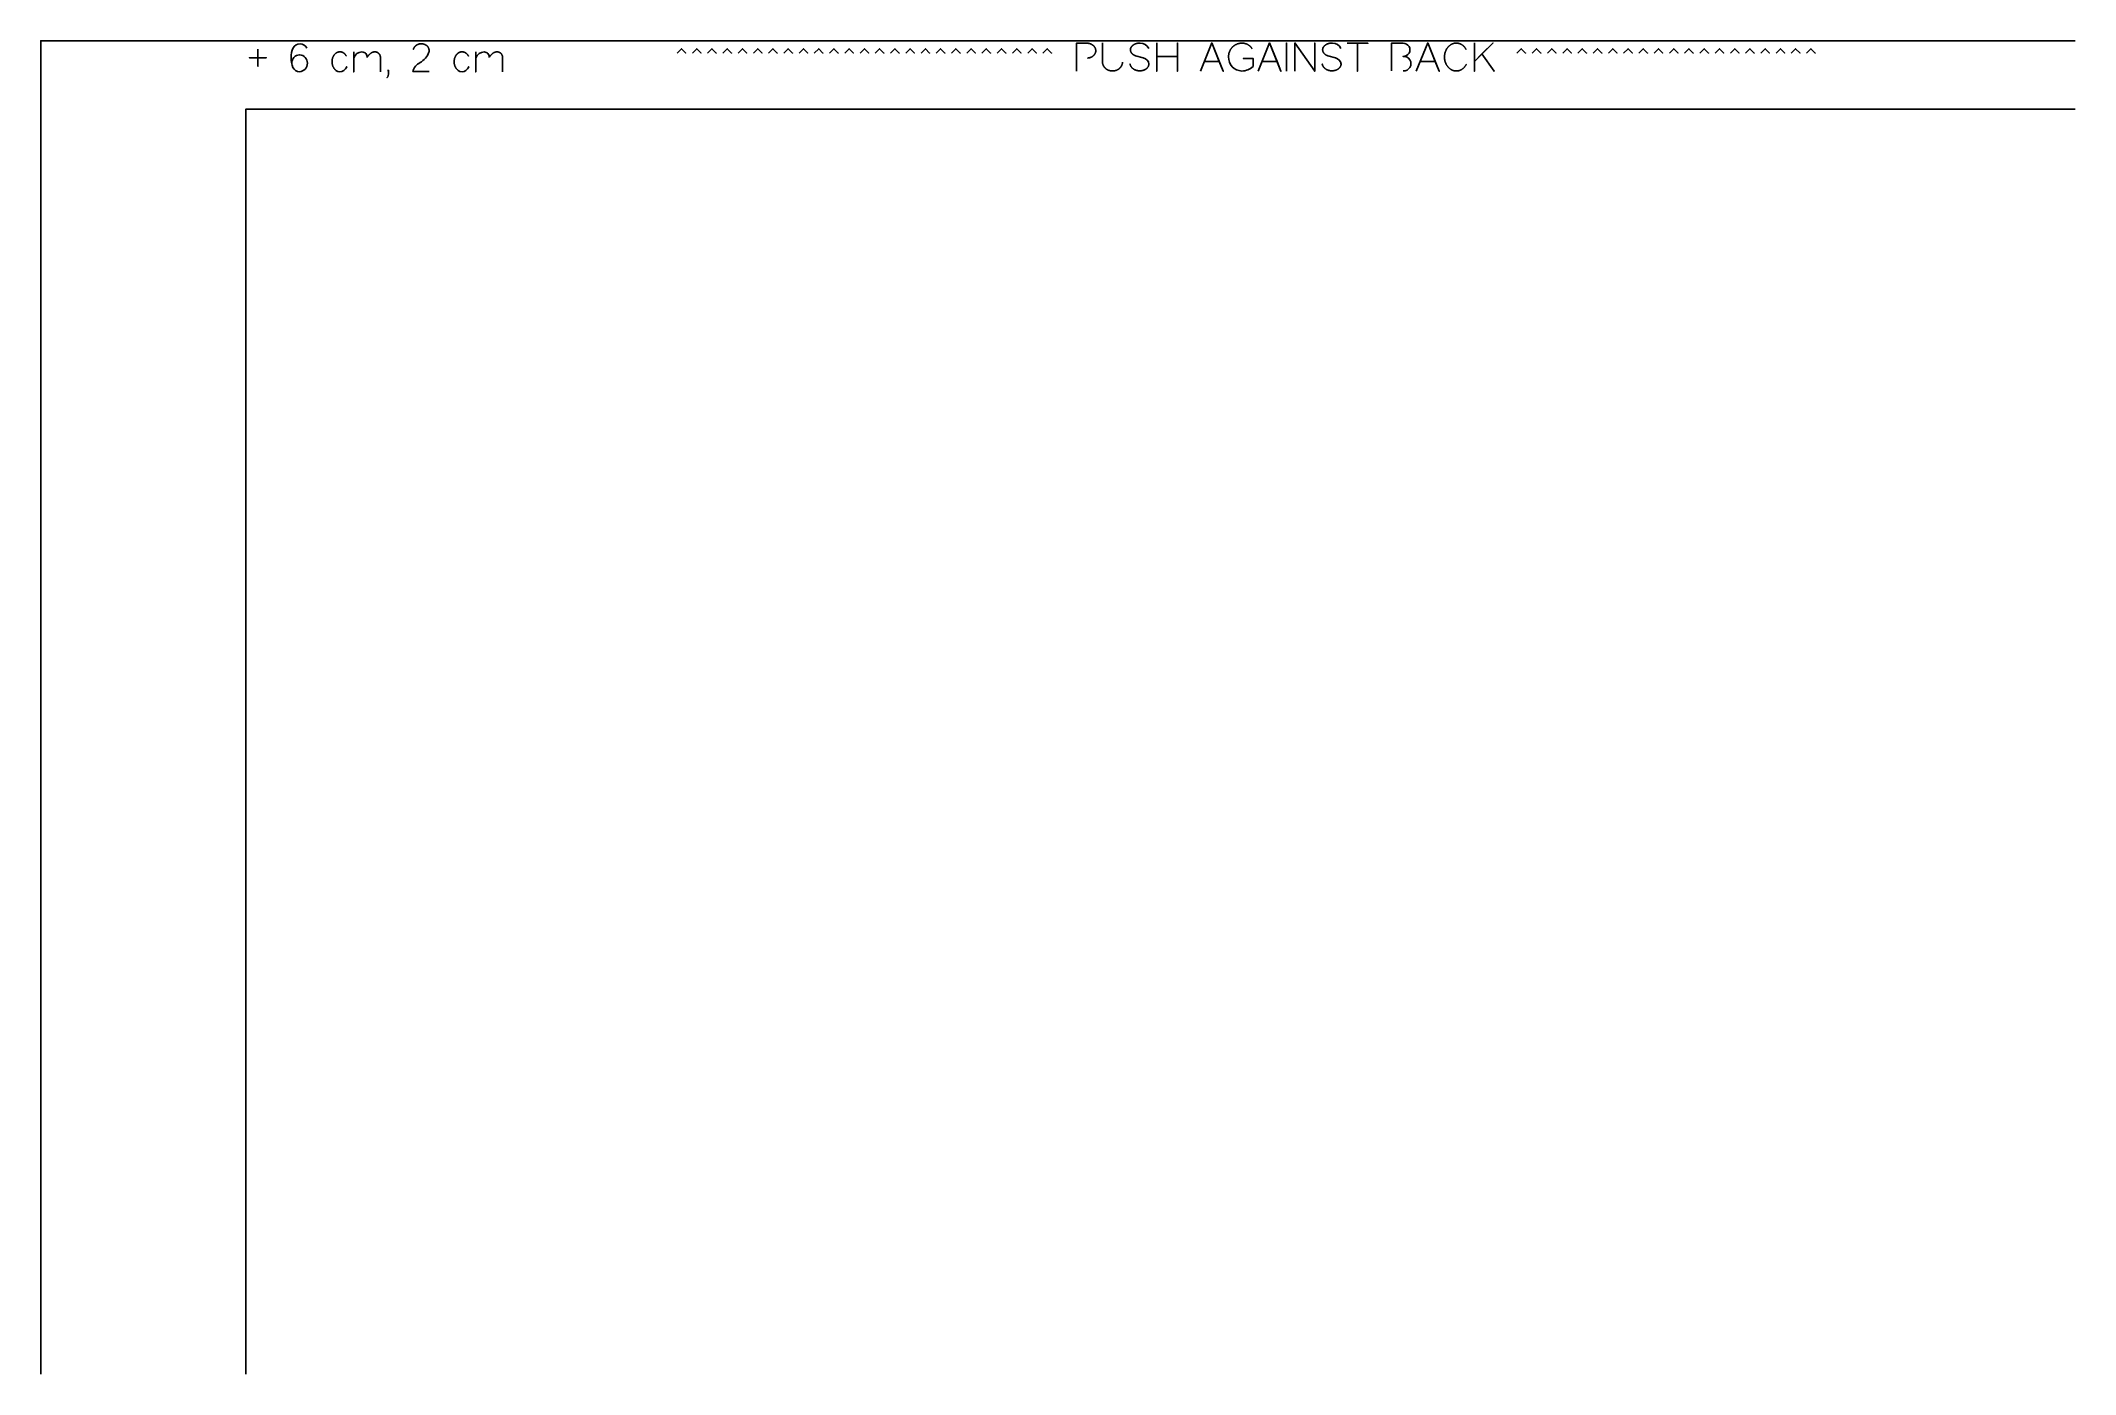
# Model space of a CAD drawing. Extents: x 0 to 595, y -390 to 0.
import ezdxf

# ---------------------------------------------------------------- set-up
doc = ezdxf.new("R2010")
doc.units = 0
doc.layers.add('CUT', color=1, linetype='CONTINUOUS')
doc.layers.add('VECTOR_ENGRAVE', color=5, linetype='CONTINUOUS')

msp = doc.modelspace()

# ---------------------------------------------------------------- linework, layer by layer
at = {"layer": 'CUT'}
msp.add_lwpolyline([(595, -20), (60, -20), (60, -390)], dxfattribs=at)
at = {"layer": 'VECTOR_ENGRAVE'}
for p, q in [((310.51, -6.27), (310.51, -0.65)), ((108.83, -9), (113.6, -9))]:
    msp.add_line(p, q, dxfattribs=at)
for points in [[(595, 0), (0, 0), (0, -390)], [(63.51, -2.51), (63.51, -4.98), (61.04, -4.98), (63.51, -4.98), (63.51, -7.45), (63.51, -4.98), (65.98, -4.98), (63.51, -4.98)], [(99.35, -9.11), (99.35, -4.86), (99.35, -4.82), (99.35, -4.78), (99.34, -4.74), (99.34, -4.7), (99.34, -4.67), (99.33, -4.63), (99.32, -4.59), (99.32, -4.55), (99.31, -4.51), (99.3, -4.47), (99.29, -4.44), (99.28, -4.4), (99.27, -4.36), (99.25, -4.32), (99.24, -4.29), (99.22, -4.25), (99.21, -4.22), (99.19, -4.18), (99.17, -4.14), (99.15, -4.11), (99.14, -4.08), (99.12, -4.04), (99.1, -4.01), (99.07, -3.98), (99.05, -3.95), (99.03, -3.92), (99.01, -3.89), (98.98, -3.86), (98.96, -3.83), (98.93, -3.8), (98.91, -3.77), (98.88, -3.74), (98.85, -3.72), (98.82, -3.69), (98.8, -3.66), (98.77, -3.64), (98.74, -3.62), (98.71, -3.59), (98.67, -3.57), (98.64, -3.55), (98.61, -3.53), (98.58, -3.5), (98.54, -3.48), (98.51, -3.47), (98.47, -3.45), (98.44, -3.43), (98.4, -3.41), (98.37, -3.39), (98.33, -3.38), (98.29, -3.36), (98.25, -3.35), (98.21, -3.34), (98.17, -3.32), (98.13, -3.31), (98.09, -3.3), (98.05, -3.3), (98.01, -3.29), (97.97, -3.28), (97.93, -3.28), (97.89, -3.27), (97.85, -3.27), (97.8, -3.26), (97.76, -3.26), (97.71, -3.26), (97.67, -3.26), (97.63, -3.26), (97.59, -3.27), (97.55, -3.27), (97.51, -3.28), (97.47, -3.28), (97.43, -3.29), (97.39, -3.3), (97.35, -3.3), (97.3, -3.31), (97.26, -3.32), (97.22, -3.34), (97.18, -3.35), (97.14, -3.36), (97.1, -3.38), (97.06, -3.39), (96.98, -3.43), (96.9, -3.47), (96.83, -3.5), (96.75, -3.55), (96.67, -3.59), (96.6, -3.64), (96.52, -3.69), (96.45, -3.74), (96.38, -3.8), (96.31, -3.86), (96.24, -3.91), (96.17, -3.98), (96.11, -4.04), (96.04, -4.1), (95.98, -4.17), (95.92, -4.24), (95.86, -4.31), (95.8, -4.38), (95.75, -4.45), (95.7, -4.52), (95.65, -4.59), (95.6, -4.66), (95.55, -4.73), (95.51, -4.81), (95.55, -4.73), (95.6, -4.66), (95.65, -4.59), (95.7, -4.52), (95.75, -4.45), (95.8, -4.38), (95.86, -4.31), (95.92, -4.24), (95.98, -4.17), (96.04, -4.1), (96.11, -4.04), (96.17, -3.98), (96.24, -3.91), (96.31, -3.86), (96.38, -3.8), (96.45, -3.74), (96.52, -3.69), (96.6, -3.64), (96.67, -3.59), (96.75, -3.55), (96.83, -3.5), (96.9, -3.47), (96.98, -3.43), (97.06, -3.39), (97.1, -3.38), (97.14, -3.36), (97.18, -3.35), (97.22, -3.34), (97.26, -3.32), (97.3, -3.31), (97.35, -3.3), (97.39, -3.3), (97.43, -3.29), (97.47, -3.28), (97.51, -3.28), (97.55, -3.27), (97.59, -3.27), (97.63, -3.26), (97.67, -3.26), (97.71, -3.26), (97.76, -3.26), (97.8, -3.26), (97.85, -3.27), (97.89, -3.27), (97.93, -3.28), (97.97, -3.28), (98.01, -3.29), (98.05, -3.3), (98.09, -3.3), (98.13, -3.31), (98.17, -3.32), (98.21, -3.34), (98.25, -3.35), (98.29, -3.36), (98.33, -3.38), (98.37, -3.39), (98.4, -3.41), (98.44, -3.43), (98.47, -3.45), (98.51, -3.47), (98.54, -3.48), (98.58, -3.5), (98.61, -3.53), (98.64, -3.55), (98.67, -3.57), (98.71, -3.59), (98.74, -3.62), (98.77, -3.64), (98.8, -3.66), (98.82, -3.69), (98.85, -3.72), (98.88, -3.74), (98.91, -3.77), (98.93, -3.8), (98.96, -3.83), (98.98, -3.86), (99.01, -3.89), (99.03, -3.92), (99.05, -3.95), (99.07, -3.98), (99.1, -4.01), (99.12, -4.04), (99.14, -4.08), (99.15, -4.11), (99.17, -4.14), (99.19, -4.18), (99.21, -4.22), (99.22, -4.25), (99.24, -4.29), (99.25, -4.32), (99.27, -4.36), (99.28, -4.4), (99.29, -4.44), (99.3, -4.47), (99.31, -4.51), (99.32, -4.55), (99.32, -4.59), (99.33, -4.63), (99.34, -4.67), (99.34, -4.7), (99.34, -4.74), (99.35, -4.78), (99.35, -4.82), (99.35, -4.86)], [(135.06, -9.11), (135.06, -4.86), (135.06, -4.82), (135.06, -4.78), (135.06, -4.74), (135.06, -4.7), (135.05, -4.67), (135.05, -4.63), (135.04, -4.59), (135.03, -4.55), (135.02, -4.51), (135.01, -4.47), (135, -4.44), (134.99, -4.4), (134.98, -4.36), (134.97, -4.32), (134.95, -4.29), (134.94, -4.25), (134.92, -4.22), (134.9, -4.18), (134.89, -4.14), (134.87, -4.11), (134.85, -4.08), (134.83, -4.04), (134.81, -4.01), (134.79, -3.98), (134.77, -3.95), (134.74, -3.92), (134.72, -3.89), (134.7, -3.86), (134.67, -3.83), (134.65, -3.8), (134.62, -3.77), (134.59, -3.74), (134.57, -3.72), (134.54, -3.69), (134.51, -3.66), (134.48, -3.64), (134.45, -3.62), (134.42, -3.59), (134.39, -3.57), (134.36, -3.55), (134.32, -3.53), (134.29, -3.5), (134.26, -3.48), (134.22, -3.47), (134.19, -3.45), (134.15, -3.43), (134.12, -3.41), (134.08, -3.39), (134.04, -3.38), (134, -3.36), (133.97, -3.35), (133.93, -3.34), (133.89, -3.32), (133.85, -3.31), (133.81, -3.3), (133.77, -3.3), (133.73, -3.29), (133.69, -3.28), (133.64, -3.28), (133.6, -3.27), (133.56, -3.27), (133.52, -3.26), (133.47, -3.26), (133.43, -3.26), (133.39, -3.26), (133.35, -3.26), (133.3, -3.27), (133.26, -3.27), (133.22, -3.28), (133.18, -3.28), (133.14, -3.29), (133.1, -3.3), (133.06, -3.3), (133.02, -3.31), (132.98, -3.32), (132.94, -3.34), (132.9, -3.35), (132.86, -3.36), (132.82, -3.38), (132.78, -3.39), (132.7, -3.43), (132.62, -3.47), (132.54, -3.5), (132.46, -3.55), (132.39, -3.59), (132.31, -3.64), (132.24, -3.69), (132.17, -3.74), (132.09, -3.8), (132.02, -3.86), (131.95, -3.91), (131.89, -3.98), (131.82, -4.04), (131.76, -4.1), (131.7, -4.17), (131.63, -4.24), (131.58, -4.31), (131.52, -4.38), (131.46, -4.45), (131.41, -4.52), (131.36, -4.59), (131.31, -4.66), (131.27, -4.73), (131.22, -4.81), (131.27, -4.73), (131.31, -4.66), (131.36, -4.59), (131.41, -4.52), (131.46, -4.45), (131.52, -4.38), (131.58, -4.31), (131.63, -4.24), (131.7, -4.17), (131.76, -4.1), (131.82, -4.04), (131.89, -3.98), (131.95, -3.91), (132.02, -3.86), (132.09, -3.8), (132.17, -3.74), (132.24, -3.69), (132.31, -3.64), (132.39, -3.59), (132.46, -3.55), (132.54, -3.5), (132.62, -3.47), (132.7, -3.43), (132.78, -3.39), (132.82, -3.38), (132.86, -3.36), (132.9, -3.35), (132.94, -3.34), (132.98, -3.32), (133.02, -3.31), (133.06, -3.3), (133.1, -3.3), (133.14, -3.29), (133.18, -3.28), (133.22, -3.28), (133.26, -3.27), (133.3, -3.27), (133.35, -3.26), (133.39, -3.26), (133.43, -3.26), (133.47, -3.26), (133.52, -3.26), (133.56, -3.27), (133.6, -3.27), (133.64, -3.28), (133.69, -3.28), (133.73, -3.29), (133.77, -3.3), (133.81, -3.3), (133.85, -3.31), (133.89, -3.32), (133.93, -3.34), (133.97, -3.35), (134, -3.36), (134.04, -3.38), (134.08, -3.39), (134.12, -3.41), (134.15, -3.43), (134.19, -3.45), (134.22, -3.47), (134.26, -3.48), (134.29, -3.5), (134.32, -3.53), (134.36, -3.55), (134.39, -3.57), (134.42, -3.59), (134.45, -3.62), (134.48, -3.64), (134.51, -3.66), (134.54, -3.69), (134.57, -3.72), (134.59, -3.74), (134.62, -3.77), (134.65, -3.8), (134.67, -3.83), (134.7, -3.86), (134.72, -3.89), (134.74, -3.92), (134.77, -3.95), (134.79, -3.98), (134.81, -4.01), (134.83, -4.04), (134.85, -4.08), (134.87, -4.11), (134.89, -4.14), (134.9, -4.18), (134.92, -4.22), (134.94, -4.25), (134.95, -4.29), (134.97, -4.32), (134.98, -4.36), (134.99, -4.4), (135, -4.44), (135.01, -4.47), (135.02, -4.51), (135.03, -4.55), (135.04, -4.59), (135.05, -4.63), (135.05, -4.67), (135.06, -4.7), (135.06, -4.74), (135.06, -4.78), (135.06, -4.82), (135.06, -4.86)], [(186.12, -3.63), (187.39, -2.36), (188.66, -3.63), (187.39, -2.36)], [(190.58, -3.63), (191.85, -2.36), (193.12, -3.63), (191.85, -2.36)], [(195.04, -3.63), (196.31, -2.36), (197.57, -3.63), (196.31, -2.36)], [(199.49, -3.63), (200.76, -2.36), (202.03, -3.63), (200.76, -2.36)], [(203.95, -3.63), (205.22, -2.36), (206.49, -3.63), (205.22, -2.36)], [(208.41, -3.63), (209.68, -2.36), (210.95, -3.63), (209.68, -2.36)], [(212.87, -3.63), (214.13, -2.36), (215.4, -3.63), (214.13, -2.36)], [(217.32, -3.63), (218.59, -2.36), (219.86, -3.63), (218.59, -2.36)], [(221.78, -3.63), (223.05, -2.36), (224.32, -3.63), (223.05, -2.36)], [(226.24, -3.63), (227.51, -2.36), (228.77, -3.63), (227.51, -2.36)], [(230.69, -3.63), (231.96, -2.36), (233.23, -3.63), (231.96, -2.36)], [(235.15, -3.63), (236.42, -2.36), (237.69, -3.63), (236.42, -2.36)], [(239.61, -3.63), (240.88, -2.36), (242.15, -3.63), (240.88, -2.36)], [(244.07, -3.63), (245.33, -2.36), (246.6, -3.63), (245.33, -2.36)], [(248.52, -3.63), (249.79, -2.36), (251.06, -3.63), (249.79, -2.36)], [(252.98, -3.63), (254.25, -2.36), (255.52, -3.63), (254.25, -2.36)], [(257.44, -3.63), (258.71, -2.36), (259.97, -3.63), (258.71, -2.36)], [(261.89, -3.63), (263.16, -2.36), (264.43, -3.63), (263.16, -2.36)], [(266.35, -3.63), (267.62, -2.36), (268.89, -3.63), (267.62, -2.36)], [(270.81, -3.63), (272.08, -2.36), (273.35, -3.63), (272.08, -2.36)], [(275.27, -3.63), (276.53, -2.36), (277.8, -3.63), (276.53, -2.36)], [(279.72, -3.63), (280.99, -2.36), (282.26, -3.63), (280.99, -2.36)], [(284.18, -3.63), (285.45, -2.36), (286.72, -3.63), (285.45, -2.36)], [(288.64, -3.63), (289.91, -2.36), (291.17, -3.63), (289.91, -2.36)], [(293.09, -3.63), (294.36, -2.36), (295.63, -3.63), (294.36, -2.36)], [(302.87, -0.76), (306.11, -0.76), (306.17, -0.76), (306.22, -0.76), (306.27, -0.76), (306.33, -0.77), (306.38, -0.77), (306.44, -0.78), (306.49, -0.79), (306.55, -0.8), (306.6, -0.81), (306.65, -0.82), (306.71, -0.83), (306.76, -0.85), (306.82, -0.86), (306.87, -0.88), (306.93, -0.9), (306.98, -0.92), (307.03, -0.94), (307.09, -0.96), (307.14, -0.98), (307.19, -1.01), (307.24, -1.03), (307.29, -1.06), (307.34, -1.08), (307.39, -1.11), (307.44, -1.14), (307.49, -1.17), (307.54, -1.2), (307.58, -1.23), (307.63, -1.26), (307.67, -1.3), (307.72, -1.33), (307.76, -1.37), (307.81, -1.4), (307.85, -1.44), (307.89, -1.48), (307.93, -1.52), (307.97, -1.55), (308.01, -1.6), (308.04, -1.64), (308.08, -1.68), (308.11, -1.72), (308.15, -1.77), (308.18, -1.81), (308.21, -1.86), (308.24, -1.9), (308.27, -1.95), (308.3, -2), (308.33, -2.05), (308.35, -2.1), (308.38, -2.15), (308.4, -2.2), (308.42, -2.26), (308.44, -2.31), (308.46, -2.36), (308.48, -2.41), (308.49, -2.47), (308.5, -2.52), (308.51, -2.58), (308.52, -2.63), (308.53, -2.69), (308.54, -2.75), (308.54, -2.8), (308.54, -2.86), (308.55, -2.92), (308.54, -2.98), (308.54, -3.04), (308.54, -3.1), (308.53, -3.15), (308.52, -3.21), (308.51, -3.27), (308.5, -3.32), (308.49, -3.38), (308.48, -3.43), (308.46, -3.49), (308.44, -3.54), (308.42, -3.59), (308.4, -3.64), (308.38, -3.69), (308.35, -3.74), (308.33, -3.79), (308.3, -3.84), (308.27, -3.89), (308.24, -3.94), (308.21, -3.98), (308.18, -4.03), (308.15, -4.07), (308.11, -4.12), (308.08, -4.16), (308.04, -4.2), (308.01, -4.24), (307.97, -4.28), (307.93, -4.32), (307.89, -4.36), (307.85, -4.4), (307.81, -4.43), (307.77, -4.47), (307.73, -4.5), (307.68, -4.54), (307.64, -4.57), (307.59, -4.6), (307.55, -4.63), (307.5, -4.66), (307.45, -4.69), (307.4, -4.72), (307.35, -4.74), (307.3, -4.77), (307.25, -4.8), (307.2, -4.82), (307.15, -4.84), (307.1, -4.87), (307.05, -4.89), (306.99, -4.91), (306.94, -4.93), (306.88, -4.95), (306.83, -4.96), (306.77, -4.98), (306.72, -4.99), (306.67, -5.01), (306.61, -5.02), (306.56, -5.03), (306.5, -5.04), (306.45, -5.05), (306.39, -5.05), (306.34, -5.06), (306.29, -5.06), (306.23, -5.07), (306.18, -5.07), (306.12, -5.07)], [(306.12, -5.07), (306.18, -5.07), (306.23, -5.07), (306.29, -5.06), (306.34, -5.06), (306.39, -5.05), (306.45, -5.05), (306.5, -5.04), (306.56, -5.03), (306.61, -5.02), (306.67, -5.01), (306.72, -4.99), (306.77, -4.98), (306.83, -4.96), (306.88, -4.95), (306.94, -4.93), (306.99, -4.91), (307.05, -4.89), (307.1, -4.87), (307.15, -4.84), (307.2, -4.82), (307.25, -4.8), (307.3, -4.77), (307.35, -4.74), (307.4, -4.72), (307.45, -4.69), (307.5, -4.66), (307.55, -4.63), (307.59, -4.6), (307.64, -4.57), (307.68, -4.54), (307.73, -4.5), (307.77, -4.47), (307.81, -4.43), (307.85, -4.4), (307.89, -4.36), (307.93, -4.32), (307.97, -4.28), (308.01, -4.24), (308.04, -4.2), (308.08, -4.16), (308.11, -4.12), (308.15, -4.07), (308.18, -4.03), (308.21, -3.98), (308.24, -3.94), (308.27, -3.89), (308.3, -3.84), (308.33, -3.79), (308.35, -3.74), (308.38, -3.69), (308.4, -3.64), (308.42, -3.59), (308.44, -3.54), (308.46, -3.49), (308.48, -3.43), (308.49, -3.38), (308.5, -3.32), (308.51, -3.27), (308.52, -3.21), (308.53, -3.15), (308.54, -3.1), (308.54, -3.04), (308.54, -2.98), (308.55, -2.92), (308.54, -2.86), (308.54, -2.8), (308.54, -2.75), (308.53, -2.69), (308.52, -2.63), (308.51, -2.58), (308.5, -2.52), (308.49, -2.47), (308.48, -2.41), (308.46, -2.36), (308.44, -2.31), (308.42, -2.26), (308.4, -2.2), (308.38, -2.15), (308.35, -2.1), (308.33, -2.05), (308.3, -2), (308.27, -1.95), (308.24, -1.9), (308.21, -1.86), (308.18, -1.81), (308.15, -1.77), (308.11, -1.72), (308.08, -1.68), (308.04, -1.64), (308.01, -1.6), (307.97, -1.55), (307.93, -1.52), (307.89, -1.48), (307.85, -1.44), (307.81, -1.4), (307.76, -1.37), (307.72, -1.33), (307.67, -1.3), (307.63, -1.26), (307.58, -1.23), (307.54, -1.2), (307.49, -1.17), (307.44, -1.14), (307.39, -1.11), (307.34, -1.08), (307.29, -1.06), (307.24, -1.03), (307.19, -1.01), (307.14, -0.98), (307.09, -0.96), (307.03, -0.94), (306.98, -0.92), (306.93, -0.9), (306.87, -0.88), (306.82, -0.86), (306.76, -0.85), (306.71, -0.83), (306.65, -0.82), (306.6, -0.81), (306.55, -0.8), (306.49, -0.79), (306.44, -0.78), (306.38, -0.77), (306.33, -0.77), (306.27, -0.76), (306.22, -0.76), (306.17, -0.76), (306.11, -0.76), (302.87, -0.76), (302.87, -8.92)], [(326.4, -4.61), (332.42, -4.61), (332.42, -0.65), (332.42, -8.92), (332.42, -4.61), (326.4, -4.61), (326.4, -8.92), (326.4, -0.65)], [(339.14, -8.92), (342.48, -0.65), (345.81, -8.92), (344.68, -6.11), (340.29, -6.11), (344.68, -6.11), (342.48, -0.65)], [(356.01, -8.92), (359.35, -0.65), (362.68, -8.92), (361.55, -6.11), (357.16, -6.11), (361.55, -6.11), (359.35, -0.65)], [(364.37, -4.58), (364.36, -0.66), (364.37, -4.58), (364.36, -8.92)], [(366.79, -8.92), (366.79, -0.65), (372.58, -8.92), (372.58, -0.65), (372.58, -8.92), (366.79, -0.65)], [(382.03, -0.77), (388.11, -0.77), (385.07, -0.77), (385.07, -8.92), (385.07, -0.77)], [(402.29, -8.92), (405.63, -0.65), (408.97, -8.92), (407.84, -6.11), (403.45, -6.11), (407.84, -6.11), (405.63, -0.65)], [(419.27, -0.66), (419.27, -8.92), (419.27, -6.11), (421.48, -3.89), (425.01, -8.92), (421.48, -3.89), (424.72, -0.66), (419.27, -6.11)], [(431.72, -3.63), (432.99, -2.36), (434.26, -3.63), (432.99, -2.36)], [(436.18, -3.63), (437.45, -2.36), (438.72, -3.63), (437.45, -2.36)], [(440.64, -3.63), (441.91, -2.36), (443.17, -3.63), (441.91, -2.36)], [(445.09, -3.63), (446.36, -2.36), (447.63, -3.63), (446.36, -2.36)], [(449.55, -3.63), (450.82, -2.36), (452.09, -3.63), (450.82, -2.36)], [(454.01, -3.63), (455.28, -2.36), (456.55, -3.63), (455.28, -2.36)], [(458.47, -3.63), (459.73, -2.36), (461, -3.63), (459.73, -2.36)], [(462.92, -3.63), (464.19, -2.36), (465.46, -3.63), (464.19, -2.36)], [(467.38, -3.63), (468.65, -2.36), (469.92, -3.63), (468.65, -2.36)], [(471.84, -3.63), (473.11, -2.36), (474.37, -3.63), (473.11, -2.36)], [(476.29, -3.63), (477.56, -2.36), (478.83, -3.63), (477.56, -2.36)], [(480.75, -3.63), (482.02, -2.36), (483.29, -3.63), (482.02, -2.36)], [(485.21, -3.63), (486.48, -2.36), (487.75, -3.63), (486.48, -2.36)], [(489.67, -3.63), (490.93, -2.36), (492.2, -3.63), (490.93, -2.36)], [(494.12, -3.63), (495.39, -2.36), (496.66, -3.63), (495.39, -2.36)], [(498.58, -3.63), (499.85, -2.36), (501.12, -3.63), (499.85, -2.36)], [(503.04, -3.63), (504.31, -2.36), (505.57, -3.63), (504.31, -2.36)], [(507.49, -3.63), (508.76, -2.36), (510.03, -3.63), (508.76, -2.36)], [(511.95, -3.63), (513.22, -2.36), (514.49, -3.63), (513.22, -2.36)], [(516.41, -3.63), (517.68, -2.36), (518.95, -3.63), (517.68, -2.36)], [(310.51, -6.27), (310.51, -6.34), (310.52, -6.41), (310.53, -6.47), (310.54, -6.54), (310.55, -6.61), (310.56, -6.68), (310.57, -6.74), (310.59, -6.81), (310.6, -6.87), (310.62, -6.93), (310.64, -7), (310.66, -7.06), (310.69, -7.12), (310.71, -7.18), (310.74, -7.24), (310.77, -7.3), (310.8, -7.36), (310.83, -7.42), (310.86, -7.48), (310.9, -7.53), (310.93, -7.59), (310.97, -7.64), (311, -7.69), (311.04, -7.74), (311.08, -7.79), (311.12, -7.84), (311.17, -7.89), (311.21, -7.94), (311.25, -7.99), (311.3, -8.03), (311.35, -8.08), (311.4, -8.12), (311.45, -8.16), (311.5, -8.2), (311.55, -8.24), (311.6, -8.28), (311.66, -8.32), (311.71, -8.36), (311.77, -8.39), (311.82, -8.43), (311.88, -8.46), (311.94, -8.49), (312, -8.52), (312.06, -8.55), (312.12, -8.58), (312.18, -8.61), (312.25, -8.63), (312.31, -8.66), (312.38, -8.68), (312.44, -8.7), (312.51, -8.72), (312.58, -8.74), (312.64, -8.76), (312.71, -8.77), (312.78, -8.79), (312.85, -8.8), (312.92, -8.81), (312.99, -8.82), (313.07, -8.83), (313.14, -8.84), (313.21, -8.84), (313.29, -8.85), (313.36, -8.85), (313.44, -8.85), (313.51, -8.85), (313.58, -8.85), (313.66, -8.84), (313.73, -8.84), (313.8, -8.83), (313.87, -8.82), (313.94, -8.81), (314.01, -8.8), (314.08, -8.79), (314.15, -8.77), (314.22, -8.76), (314.29, -8.74), (314.36, -8.72), (314.42, -8.7), (314.49, -8.68), (314.56, -8.66), (314.62, -8.63), (314.69, -8.61), (314.75, -8.58), (314.81, -8.55), (314.87, -8.52), (314.93, -8.49), (314.99, -8.46), (315.05, -8.43), (315.11, -8.39), (315.16, -8.36), (315.22, -8.32), (315.27, -8.28), (315.32, -8.24), (315.38, -8.2), (315.43, -8.16), (315.48, -8.12), (315.53, -8.08), (315.57, -8.03), (315.62, -7.99), (315.66, -7.94), (315.71, -7.89), (315.75, -7.84), (315.79, -7.79), (315.83, -7.74), (315.87, -7.69), (315.91, -7.64), (315.94, -7.59), (315.98, -7.53), (316.01, -7.48), (316.04, -7.42), (316.08, -7.36), (316.11, -7.3), (316.13, -7.24), (316.16, -7.18), (316.19, -7.12), (316.21, -7.06), (316.23, -7), (316.25, -6.93), (316.27, -6.87), (316.29, -6.81), (316.3, -6.74), (316.32, -6.68), (316.33, -6.61), (316.34, -6.54), (316.35, -6.47), (316.35, -6.41), (316.36, -6.34), (316.36, -6.27)], [(316.36, -6.27), (316.36, -6.34), (316.35, -6.41), (316.35, -6.47), (316.34, -6.54), (316.33, -6.61), (316.32, -6.68), (316.3, -6.74), (316.29, -6.81), (316.27, -6.87), (316.25, -6.93), (316.23, -7), (316.21, -7.06), (316.19, -7.12), (316.16, -7.18), (316.13, -7.24), (316.11, -7.3), (316.08, -7.36), (316.04, -7.42), (316.01, -7.48), (315.98, -7.53), (315.94, -7.59), (315.91, -7.64), (315.87, -7.69), (315.83, -7.74), (315.79, -7.79), (315.75, -7.84), (315.71, -7.89), (315.66, -7.94), (315.62, -7.99), (315.57, -8.03), (315.53, -8.08), (315.48, -8.12), (315.43, -8.16), (315.38, -8.2), (315.32, -8.24), (315.27, -8.28), (315.22, -8.32), (315.16, -8.36), (315.11, -8.39), (315.05, -8.43), (314.99, -8.46), (314.93, -8.49), (314.87, -8.52), (314.81, -8.55), (314.75, -8.58), (314.69, -8.61), (314.62, -8.63), (314.56, -8.66), (314.49, -8.68), (314.42, -8.7), (314.36, -8.72), (314.29, -8.74), (314.22, -8.76), (314.15, -8.77), (314.08, -8.79), (314.01, -8.8), (313.94, -8.81), (313.87, -8.82), (313.8, -8.83), (313.73, -8.84), (313.66, -8.84), (313.58, -8.85), (313.51, -8.85), (313.44, -8.85), (313.36, -8.85), (313.29, -8.85), (313.21, -8.84), (313.14, -8.84), (313.07, -8.83), (312.99, -8.82), (312.92, -8.81), (312.85, -8.8), (312.78, -8.79), (312.71, -8.77), (312.64, -8.76), (312.58, -8.74), (312.51, -8.72), (312.44, -8.7), (312.38, -8.68), (312.31, -8.66), (312.25, -8.63), (312.18, -8.61), (312.12, -8.58), (312.06, -8.55), (312, -8.52), (311.94, -8.49), (311.88, -8.46), (311.82, -8.43), (311.77, -8.39), (311.71, -8.36), (311.66, -8.32), (311.6, -8.28), (311.55, -8.24), (311.5, -8.2), (311.45, -8.16), (311.4, -8.12), (311.35, -8.08), (311.3, -8.03), (311.25, -7.99), (311.21, -7.94), (311.17, -7.89), (311.12, -7.84), (311.08, -7.79), (311.04, -7.74), (311, -7.69), (310.97, -7.64), (310.93, -7.59), (310.9, -7.53), (310.86, -7.48), (310.83, -7.42), (310.8, -7.36), (310.77, -7.3), (310.74, -7.24), (310.71, -7.18), (310.69, -7.12), (310.66, -7.06), (310.64, -7), (310.62, -6.93), (310.6, -6.87), (310.59, -6.81), (310.57, -6.74), (310.56, -6.68), (310.55, -6.61), (310.54, -6.54), (310.53, -6.47), (310.52, -6.41), (310.51, -6.34), (310.51, -6.27)]]:
    msp.add_lwpolyline(points, dxfattribs=at)
for points in [[(77.85, -2.18, 0.612721), (73.83, -2.1, 0.198243), (73.74, -7.81), (73.75, -7.82, 0.290871), (75.7, -9.06, 0.932868), (75.71, -4.12, 0.408574), (73.43, -6.55, -0.408574), (75.71, -4.12, -0.932868), (75.7, -9.06, -0.290871), (73.75, -7.82), (73.74, -7.81, -0.198243), (73.83, -2.1, -0.612721)], [(89.39, -4.52), (89.36, -4.45), (89.32, -4.39), (89.28, -4.33), (89.25, -4.27), (89.2, -4.21), (89.16, -4.15), (89.12, -4.09), (89.07, -4.04), (89.02, -3.98), (88.98, -3.93), (88.93, -3.88), (88.87, -3.83), (88.82, -3.78), (88.77, -3.73), (88.71, -3.68), (88.65, -3.64), (88.62, -3.62), (88.59, -3.59), (88.55, -3.57), (88.52, -3.55), (88.48, -3.53), (88.45, -3.51), (88.42, -3.49), (88.38, -3.47), (88.35, -3.45), (88.31, -3.44), (88.28, -3.42), (88.24, -3.4), (88.21, -3.39), (88.17, -3.37), (88.14, -3.36), (88.1, -3.35), (88.06, -3.34), (88.03, -3.33), (87.99, -3.32), (87.95, -3.31), (87.92, -3.3), (87.88, -3.29), (87.84, -3.28), (87.8, -3.28), (87.77, -3.27), (87.73, -3.27), (87.69, -3.26), (87.65, -3.26), (87.61, -3.25), (87.58, -3.25), (87.54, -3.25), (87.5, -3.25), (87.46, -3.25), (87.42, -3.25), (87.38, -3.25), (87.34, -3.26), (87.31, -3.26), (87.27, -3.27), (87.23, -3.27), (87.19, -3.28), (87.16, -3.28), (87.12, -3.29), (87.08, -3.3), (87.05, -3.31), (87.01, -3.32), (86.97, -3.33), (86.94, -3.34), (86.9, -3.35), (86.87, -3.36), (86.83, -3.37), (86.8, -3.39), (86.76, -3.4), (86.73, -3.42), (86.69, -3.44), (86.66, -3.45), (86.62, -3.47), (86.59, -3.49), (86.55, -3.51), (86.52, -3.53), (86.49, -3.55), (86.45, -3.57), (86.42, -3.59), (86.39, -3.62), (86.35, -3.64), (86.29, -3.69), (86.22, -3.74), (86.16, -3.8), (86.1, -3.86), (86.04, -3.92), (85.98, -3.98), (85.93, -4.04), (85.87, -4.11), (85.82, -4.17), (85.77, -4.24), (85.72, -4.31), (85.68, -4.39), (85.63, -4.46), (85.59, -4.54), (85.55, -4.62), (85.51, -4.7), (85.47, -4.79), (85.44, -4.87), (85.4, -4.96), (85.37, -5.05), (85.35, -5.13), (85.32, -5.22), (85.3, -5.31), (85.28, -5.4), (85.26, -5.49), (85.24, -5.59), (85.23, -5.68), (85.22, -5.77), (85.21, -5.87), (85.2, -5.96), (85.2, -6.06), (85.2, -6.15), (85.2, -6.25), (85.2, -6.35), (85.21, -6.45), (85.22, -6.54), (85.23, -6.63), (85.24, -6.73), (85.26, -6.82), (85.28, -6.91), (85.3, -7), (85.32, -7.09), (85.35, -7.18), (85.37, -7.27), (85.4, -7.35), (85.44, -7.44), (85.47, -7.52), (85.51, -7.61), (85.55, -7.69), (85.59, -7.77), (85.63, -7.85), (85.68, -7.92), (85.72, -7.99), (85.77, -8.07), (85.82, -8.14), (85.87, -8.2), (85.93, -8.27), (85.98, -8.33), (86.04, -8.39), (86.1, -8.45), (86.16, -8.51), (86.22, -8.56), (86.29, -8.62), (86.35, -8.67, 0.338316), (88.65, -8.67, 0.122976), (89.49, -7.62, -0.122976), (88.65, -8.67, -0.338316), (86.35, -8.67), (86.29, -8.62), (86.22, -8.56), (86.16, -8.51), (86.1, -8.45), (86.04, -8.39), (85.98, -8.33), (85.93, -8.27), (85.87, -8.2), (85.82, -8.14), (85.77, -8.07), (85.72, -7.99), (85.68, -7.92), (85.63, -7.85), (85.59, -7.77), (85.55, -7.69), (85.51, -7.61), (85.47, -7.52), (85.44, -7.44), (85.4, -7.35), (85.37, -7.27), (85.35, -7.18), (85.32, -7.09), (85.3, -7), (85.28, -6.91), (85.26, -6.82), (85.24, -6.73), (85.23, -6.63), (85.22, -6.54), (85.21, -6.45), (85.2, -6.35), (85.2, -6.25), (85.2, -6.15), (85.2, -6.06), (85.2, -5.96), (85.21, -5.87), (85.22, -5.77), (85.23, -5.68), (85.24, -5.59), (85.26, -5.49), (85.28, -5.4), (85.3, -5.31), (85.32, -5.22), (85.35, -5.13), (85.37, -5.05), (85.4, -4.96), (85.44, -4.87), (85.47, -4.79), (85.51, -4.7), (85.55, -4.62), (85.59, -4.54), (85.63, -4.46), (85.68, -4.39), (85.72, -4.31), (85.77, -4.24), (85.82, -4.17), (85.87, -4.11), (85.93, -4.04), (85.98, -3.98), (86.04, -3.92), (86.1, -3.86), (86.16, -3.8), (86.22, -3.74), (86.29, -3.69), (86.35, -3.64), (86.39, -3.62), (86.42, -3.59), (86.45, -3.57), (86.49, -3.55), (86.52, -3.53), (86.55, -3.51), (86.59, -3.49), (86.62, -3.47), (86.66, -3.45), (86.69, -3.44), (86.73, -3.42), (86.76, -3.4), (86.8, -3.39), (86.83, -3.37), (86.87, -3.36), (86.9, -3.35), (86.94, -3.34), (86.97, -3.33), (87.01, -3.32), (87.05, -3.31), (87.08, -3.3), (87.12, -3.29), (87.16, -3.28), (87.19, -3.28), (87.23, -3.27), (87.27, -3.27), (87.31, -3.26), (87.34, -3.26), (87.38, -3.25), (87.42, -3.25), (87.46, -3.25), (87.5, -3.25), (87.54, -3.25), (87.58, -3.25), (87.61, -3.25), (87.65, -3.26), (87.69, -3.26), (87.73, -3.27), (87.77, -3.27), (87.8, -3.28), (87.84, -3.28), (87.88, -3.29), (87.92, -3.3), (87.95, -3.31), (87.99, -3.32), (88.03, -3.33), (88.06, -3.34), (88.1, -3.35), (88.14, -3.36), (88.17, -3.37), (88.21, -3.39), (88.24, -3.4), (88.28, -3.42), (88.31, -3.44), (88.35, -3.45), (88.38, -3.47), (88.42, -3.49), (88.45, -3.51), (88.48, -3.53), (88.52, -3.55), (88.55, -3.57), (88.59, -3.59), (88.62, -3.62), (88.65, -3.64), (88.71, -3.68), (88.77, -3.73), (88.82, -3.78), (88.87, -3.83), (88.93, -3.88), (88.98, -3.93), (89.02, -3.98), (89.07, -4.04), (89.12, -4.09), (89.16, -4.15), (89.2, -4.21), (89.25, -4.27), (89.28, -4.33), (89.32, -4.39), (89.36, -4.45)], [(108.83, -9, -0.215536), (110.96, -6.41, 0.176055), (113.52, -3.39), (113.54, -3.33), (113.55, -3.27), (113.56, -3.24), (113.56, -3.21), (113.57, -3.18), (113.57, -3.15), (113.58, -3.11), (113.58, -3.08), (113.58, -3.02), (113.59, -2.96), (113.59, -2.9), (113.59, -2.84), (113.59, -2.79), (113.58, -2.74), (113.58, -2.69), (113.57, -2.64), (113.56, -2.59), (113.55, -2.54), (113.54, -2.49), (113.53, -2.44), (113.52, -2.39), (113.5, -2.34), (113.49, -2.29), (113.47, -2.24), (113.45, -2.2), (113.43, -2.15), (113.41, -2.1), (113.39, -2.06), (113.36, -2.01), (113.34, -1.97), (113.31, -1.92), (113.29, -1.88), (113.26, -1.84), (113.23, -1.8), (113.2, -1.76), (113.17, -1.72), (113.14, -1.68), (113.1, -1.64), (113.07, -1.61), (113.03, -1.57), (113, -1.54), (112.96, -1.5), (112.92, -1.47), (112.88, -1.44), (112.84, -1.4), (112.8, -1.37), (112.76, -1.34), (112.71, -1.31), (112.67, -1.29), (112.62, -1.26), (112.58, -1.23), (112.53, -1.21), (112.48, -1.18), (112.44, -1.16), (112.39, -1.14), (112.34, -1.11), (112.29, -1.09), (112.24, -1.07), (112.18, -1.05), (112.13, -1.03), (112.08, -1.02), (112.02, -1), (111.97, -0.98), (111.91, -0.97), (111.86, -0.96), (111.8, -0.95), (111.75, -0.94), (111.69, -0.93), (111.63, -0.92), (111.57, -0.91), (111.52, -0.91), (111.46, -0.9), (111.4, -0.9), (111.34, -0.9), (111.28, -0.9), (111.23, -0.9), (111.18, -0.9), (111.13, -0.9), (111.08, -0.9), (111.03, -0.91), (110.98, -0.91), (110.94, -0.92), (110.89, -0.93), (110.84, -0.93), (110.79, -0.94), (110.75, -0.95), (110.7, -0.96), (110.65, -0.97), (110.61, -0.98), (110.56, -1), (110.51, -1.01), (110.47, -1.03), (110.42, -1.04), (110.38, -1.06), (110.34, -1.07), (110.29, -1.09), (110.25, -1.11), (110.21, -1.13), (110.16, -1.15), (110.12, -1.17), (110.08, -1.19), (110.04, -1.21), (110, -1.23), (109.96, -1.26), (109.92, -1.28), (109.88, -1.31), (109.85, -1.33), (109.81, -1.36), (109.77, -1.38), (109.73, -1.41), (109.7, -1.44), (109.66, -1.47), (109.63, -1.5), (109.6, -1.53), (109.56, -1.56), (109.53, -1.59), (109.5, -1.62), (109.47, -1.66), (109.44, -1.69), (109.41, -1.73), (109.38, -1.76), (109.35, -1.8), (109.32, -1.83), (109.29, -1.87), (109.27, -1.91), (109.24, -1.95), (109.22, -1.99), (109.19, -2.03), (109.17, -2.07), (109.15, -2.11), (109.13, -2.15), (109.11, -2.19), (109.09, -2.24), (109.08, -2.28), (109.06, -2.33), (109.04, -2.37), (109.03, -2.42), (109.02, -2.46), (109.01, -2.51), (109.02, -2.46), (109.03, -2.42), (109.04, -2.37), (109.06, -2.33), (109.08, -2.28), (109.09, -2.24), (109.11, -2.19), (109.13, -2.15), (109.15, -2.11), (109.17, -2.07), (109.19, -2.03), (109.22, -1.99), (109.24, -1.95), (109.27, -1.91), (109.29, -1.87), (109.32, -1.83), (109.35, -1.8), (109.38, -1.76), (109.41, -1.73), (109.44, -1.69), (109.47, -1.66), (109.5, -1.62), (109.53, -1.59), (109.56, -1.56), (109.6, -1.53), (109.63, -1.5), (109.66, -1.47), (109.7, -1.44), (109.73, -1.41), (109.77, -1.38), (109.81, -1.36), (109.85, -1.33), (109.88, -1.31), (109.92, -1.28), (109.96, -1.26), (110, -1.23), (110.04, -1.21), (110.08, -1.19), (110.12, -1.17), (110.16, -1.15), (110.21, -1.13), (110.25, -1.11), (110.29, -1.09), (110.34, -1.07), (110.38, -1.06), (110.42, -1.04), (110.47, -1.03), (110.51, -1.01), (110.56, -1), (110.61, -0.98), (110.65, -0.97), (110.7, -0.96), (110.75, -0.95), (110.79, -0.94), (110.84, -0.93), (110.89, -0.93), (110.94, -0.92), (110.98, -0.91), (111.03, -0.91), (111.08, -0.9), (111.13, -0.9), (111.18, -0.9), (111.23, -0.9), (111.28, -0.9), (111.34, -0.9), (111.4, -0.9), (111.46, -0.9), (111.52, -0.91), (111.57, -0.91), (111.63, -0.92), (111.69, -0.93), (111.75, -0.94), (111.8, -0.95), (111.86, -0.96), (111.91, -0.97), (111.97, -0.98), (112.02, -1), (112.08, -1.02), (112.13, -1.03), (112.18, -1.05), (112.24, -1.07), (112.29, -1.09), (112.34, -1.11), (112.39, -1.14), (112.44, -1.16), (112.48, -1.18), (112.53, -1.21), (112.58, -1.23), (112.62, -1.26), (112.67, -1.29), (112.71, -1.31), (112.76, -1.34), (112.8, -1.37), (112.84, -1.4), (112.88, -1.44), (112.92, -1.47), (112.96, -1.5), (113, -1.54), (113.03, -1.57), (113.07, -1.61), (113.1, -1.64), (113.14, -1.68), (113.17, -1.72), (113.2, -1.76), (113.23, -1.8), (113.26, -1.84), (113.29, -1.88), (113.31, -1.92), (113.34, -1.97), (113.36, -2.01), (113.39, -2.06), (113.41, -2.1), (113.43, -2.15), (113.45, -2.2), (113.47, -2.24), (113.49, -2.29), (113.5, -2.34), (113.52, -2.39), (113.53, -2.44), (113.54, -2.49), (113.55, -2.54), (113.56, -2.59), (113.57, -2.64), (113.58, -2.69), (113.58, -2.74), (113.59, -2.79), (113.59, -2.84), (113.59, -2.9), (113.59, -2.96), (113.58, -3.02), (113.58, -3.08), (113.58, -3.11), (113.57, -3.15), (113.57, -3.18), (113.56, -3.21), (113.56, -3.24), (113.55, -3.27), (113.54, -3.33), (113.52, -3.39, -0.176055), (110.96, -6.41, 0.215536)], [(125.11, -4.52), (125.07, -4.45), (125.04, -4.39), (125, -4.33), (124.96, -4.27), (124.92, -4.21), (124.88, -4.15), (124.83, -4.09), (124.79, -4.04), (124.74, -3.98), (124.69, -3.93), (124.64, -3.88), (124.59, -3.83), (124.53, -3.78), (124.48, -3.73), (124.42, -3.68), (124.37, -3.64), (124.33, -3.62), (124.3, -3.59), (124.27, -3.57), (124.23, -3.55), (124.2, -3.53), (124.16, -3.51), (124.13, -3.49), (124.1, -3.47), (124.06, -3.45), (124.03, -3.44), (123.99, -3.42), (123.96, -3.4), (123.92, -3.39), (123.89, -3.37), (123.85, -3.36), (123.81, -3.35), (123.78, -3.34), (123.74, -3.33), (123.71, -3.32), (123.67, -3.31), (123.63, -3.3), (123.59, -3.29), (123.56, -3.28), (123.52, -3.28), (123.48, -3.27), (123.44, -3.27), (123.41, -3.26), (123.37, -3.26), (123.33, -3.25), (123.29, -3.25), (123.25, -3.25), (123.21, -3.25), (123.17, -3.25), (123.13, -3.25), (123.1, -3.25), (123.06, -3.26), (123.02, -3.26), (122.98, -3.27), (122.95, -3.27), (122.91, -3.28), (122.87, -3.28), (122.83, -3.29), (122.8, -3.3), (122.76, -3.31), (122.73, -3.32), (122.69, -3.33), (122.65, -3.34), (122.62, -3.35), (122.58, -3.36), (122.55, -3.37), (122.51, -3.39), (122.48, -3.4), (122.44, -3.42), (122.41, -3.44), (122.37, -3.45), (122.34, -3.47), (122.3, -3.49), (122.27, -3.51), (122.24, -3.53), (122.2, -3.55), (122.17, -3.57), (122.13, -3.59), (122.1, -3.62), (122.07, -3.64), (122, -3.69), (121.94, -3.74), (121.88, -3.8), (121.81, -3.86), (121.76, -3.92), (121.7, -3.98), (121.64, -4.04), (121.59, -4.11), (121.54, -4.17), (121.49, -4.24), (121.44, -4.31), (121.39, -4.39), (121.35, -4.46), (121.3, -4.54), (121.26, -4.62), (121.22, -4.7), (121.19, -4.79), (121.15, -4.87), (121.12, -4.96), (121.09, -5.05), (121.06, -5.13), (121.03, -5.22), (121.01, -5.31), (120.99, -5.4), (120.97, -5.49), (120.96, -5.59), (120.94, -5.68), (120.93, -5.77), (120.93, -5.87), (120.92, -5.96), (120.92, -6.06), (120.91, -6.15), (120.92, -6.25), (120.92, -6.35), (120.93, -6.45), (120.93, -6.54), (120.94, -6.63), (120.96, -6.73), (120.97, -6.82), (120.99, -6.91), (121.01, -7), (121.03, -7.09), (121.06, -7.18), (121.09, -7.27), (121.12, -7.35), (121.15, -7.44), (121.19, -7.52), (121.22, -7.61), (121.26, -7.69), (121.3, -7.77), (121.35, -7.85), (121.39, -7.92), (121.44, -7.99), (121.49, -8.07), (121.54, -8.14), (121.59, -8.2), (121.64, -8.27), (121.7, -8.33), (121.76, -8.39), (121.81, -8.45), (121.88, -8.51), (121.94, -8.56), (122, -8.62), (122.07, -8.67, 0.338316), (124.37, -8.67, 0.122976), (125.2, -7.62, -0.122976), (124.37, -8.67, -0.338316), (122.07, -8.67), (122, -8.62), (121.94, -8.56), (121.88, -8.51), (121.81, -8.45), (121.76, -8.39), (121.7, -8.33), (121.64, -8.27), (121.59, -8.2), (121.54, -8.14), (121.49, -8.07), (121.44, -7.99), (121.39, -7.92), (121.35, -7.85), (121.3, -7.77), (121.26, -7.69), (121.22, -7.61), (121.19, -7.52), (121.15, -7.44), (121.12, -7.35), (121.09, -7.27), (121.06, -7.18), (121.03, -7.09), (121.01, -7), (120.99, -6.91), (120.97, -6.82), (120.96, -6.73), (120.94, -6.63), (120.93, -6.54), (120.93, -6.45), (120.92, -6.35), (120.92, -6.25), (120.91, -6.15), (120.92, -6.06), (120.92, -5.96), (120.93, -5.87), (120.93, -5.77), (120.94, -5.68), (120.96, -5.59), (120.97, -5.49), (120.99, -5.4), (121.01, -5.31), (121.03, -5.22), (121.06, -5.13), (121.09, -5.05), (121.12, -4.96), (121.15, -4.87), (121.19, -4.79), (121.22, -4.7), (121.26, -4.62), (121.3, -4.54), (121.35, -4.46), (121.39, -4.39), (121.44, -4.31), (121.49, -4.24), (121.54, -4.17), (121.59, -4.11), (121.64, -4.04), (121.7, -3.98), (121.76, -3.92), (121.81, -3.86), (121.88, -3.8), (121.94, -3.74), (122, -3.69), (122.07, -3.64), (122.1, -3.62), (122.13, -3.59), (122.17, -3.57), (122.2, -3.55), (122.24, -3.53), (122.27, -3.51), (122.3, -3.49), (122.34, -3.47), (122.37, -3.45), (122.41, -3.44), (122.44, -3.42), (122.48, -3.4), (122.51, -3.39), (122.55, -3.37), (122.58, -3.36), (122.62, -3.35), (122.65, -3.34), (122.69, -3.33), (122.73, -3.32), (122.76, -3.31), (122.8, -3.3), (122.83, -3.29), (122.87, -3.28), (122.91, -3.28), (122.95, -3.27), (122.98, -3.27), (123.02, -3.26), (123.06, -3.26), (123.1, -3.25), (123.13, -3.25), (123.17, -3.25), (123.21, -3.25), (123.25, -3.25), (123.29, -3.25), (123.33, -3.25), (123.37, -3.26), (123.41, -3.26), (123.44, -3.27), (123.48, -3.27), (123.52, -3.28), (123.56, -3.28), (123.59, -3.29), (123.63, -3.3), (123.67, -3.31), (123.71, -3.32), (123.74, -3.33), (123.78, -3.34), (123.81, -3.35), (123.85, -3.36), (123.89, -3.37), (123.92, -3.39), (123.96, -3.4), (123.99, -3.42), (124.03, -3.44), (124.06, -3.45), (124.1, -3.47), (124.13, -3.49), (124.16, -3.51), (124.2, -3.53), (124.23, -3.55), (124.27, -3.57), (124.3, -3.59), (124.33, -3.62), (124.37, -3.64), (124.42, -3.68), (124.48, -3.73), (124.53, -3.78), (124.59, -3.83), (124.64, -3.88), (124.69, -3.93), (124.74, -3.98), (124.79, -4.04), (124.83, -4.09), (124.88, -4.15), (124.92, -4.21), (124.96, -4.27), (125, -4.33), (125.04, -4.39), (125.07, -4.45)], [(324.04, -2.31, 0.301447), (321.53, -0.7), (321.27, -0.7), (321.21, -0.7), (321.16, -0.7), (321.11, -0.71), (321.05, -0.71), (321, -0.72), (320.94, -0.72), (320.89, -0.73), (320.83, -0.74), (320.78, -0.75), (320.72, -0.76), (320.61, -0.78), (320.5, -0.81), (320.39, -0.84), (320.33, -0.86), (320.27, -0.88), (320.22, -0.89), (320.16, -0.92), (320.11, -0.94), (320.05, -0.96), (320, -0.98), (319.95, -1.01), (319.9, -1.03), (319.85, -1.06), (319.79, -1.08), (319.74, -1.11), (319.7, -1.14), (319.65, -1.17), (319.6, -1.2), (319.55, -1.23), (319.5, -1.26), (319.46, -1.29), (319.41, -1.33), (319.37, -1.36), (319.33, -1.4), (319.29, -1.43), (319.25, -1.47), (319.21, -1.51), (319.17, -1.55), (319.13, -1.59), (319.09, -1.63), (319.06, -1.67), (319.03, -1.71), (318.99, -1.76), (318.96, -1.8), (318.93, -1.85), (318.91, -1.87), (318.9, -1.89), (318.88, -1.91), (318.87, -1.94), (318.86, -1.96), (318.84, -1.99), (318.83, -2.01), (318.82, -2.03), (318.81, -2.06), (318.8, -2.08), (318.79, -2.11), (318.78, -2.13), (318.77, -2.16), (318.76, -2.18), (318.75, -2.21), (318.74, -2.23), (318.74, -2.26), (318.73, -2.29), (318.72, -2.31), (318.72, -2.34), (318.71, -2.36), (318.71, -2.39), (318.7, -2.42), (318.7, -2.45), (318.69, -2.47), (318.69, -2.5), (318.69, -2.53), (318.69, -2.56), (318.68, -2.61), (318.68, -2.67), (318.68, -2.71), (318.68, -2.74), (318.69, -2.78), (318.69, -2.82), (318.69, -2.86), (318.7, -2.89), (318.71, -2.93), (318.71, -2.97), (318.72, -3), (318.73, -3.04), (318.74, -3.08), (318.75, -3.11), (318.77, -3.15), (318.78, -3.18), (318.79, -3.22), (318.81, -3.25), (318.82, -3.28), (318.84, -3.32), (318.86, -3.35), (318.88, -3.39), (318.9, -3.42), (318.91, -3.45), (318.93, -3.48), (318.96, -3.51), (318.98, -3.54), (319, -3.58), (319.02, -3.61), (319.05, -3.64), (319.07, -3.67), (319.09, -3.7), (319.12, -3.72), (319.15, -3.75), (319.2, -3.81), (319.25, -3.86), (319.31, -3.92), (319.37, -3.97), (319.43, -4.02), (319.49, -4.06), (319.56, -4.11), (319.63, -4.15), (319.69, -4.2), (319.73, -4.21), (319.76, -4.23), (319.79, -4.25), (319.83, -4.27), (319.86, -4.29), (319.9, -4.3), (319.93, -4.32), (319.97, -4.33), (320, -4.35), (320.04, -4.36), (320.07, -4.37), (320.11, -4.38), (320.14, -4.39), (320.18, -4.41), (322.43, -5.05, -0.336581), (324.09, -6.85), (324.08, -6.91), (324.07, -6.97), (324.06, -7.03), (324.05, -7.09), (324.03, -7.15), (324.02, -7.2), (324, -7.26), (323.98, -7.31), (323.96, -7.36), (323.94, -7.42), (323.92, -7.47), (323.9, -7.52), (323.87, -7.57), (323.84, -7.61), (323.82, -7.66), (323.79, -7.71), (323.75, -7.75), (323.72, -7.8), (323.69, -7.84), (323.65, -7.88), (323.62, -7.92), (323.58, -7.97), (323.55, -8), (323.51, -8.04), (323.47, -8.08), (323.43, -8.12), (323.39, -8.15), (323.35, -8.19), (323.3, -8.22), (323.26, -8.26), (323.21, -8.29), (323.17, -8.32), (323.12, -8.35), (323.07, -8.38), (323.03, -8.41), (322.98, -8.43), (322.93, -8.46), (322.88, -8.49), (322.83, -8.51), (322.77, -8.53), (322.72, -8.56), (322.67, -8.58), (322.61, -8.6), (322.56, -8.62), (322.5, -8.64), (322.45, -8.65), (322.39, -8.67), (322.33, -8.69), (322.22, -8.71), (322.1, -8.74), (321.98, -8.76), (321.87, -8.78), (321.75, -8.79), (321.63, -8.8), (321.51, -8.8), (321.39, -8.81), (321.26, -8.8), (321.14, -8.8), (321.07, -8.79), (321.01, -8.79), (320.95, -8.78), (320.89, -8.77), (320.83, -8.76), (320.77, -8.75), (320.71, -8.74), (320.65, -8.73), (320.59, -8.71), (320.53, -8.7), (320.47, -8.68), (320.41, -8.67), (320.35, -8.65), (320.29, -8.63), (320.24, -8.61), (320.18, -8.59), (320.12, -8.57), (320.07, -8.55), (320.02, -8.52), (319.96, -8.5), (319.91, -8.48), (319.86, -8.45), (319.81, -8.42), (319.76, -8.39), (319.71, -8.37), (319.66, -8.34), (319.61, -8.31), (319.56, -8.27), (319.52, -8.24), (319.47, -8.21), (319.43, -8.17), (319.38, -8.14), (319.34, -8.1), (319.3, -8.07), (319.25, -8.03), (319.21, -7.99), (319.17, -7.95), (319.14, -7.91), (319.1, -7.87), (319.06, -7.83), (319.03, -7.78), (318.99, -7.74), (318.96, -7.7), (318.92, -7.65), (318.89, -7.6), (318.86, -7.56), (318.83, -7.51), (318.8, -7.46), (318.77, -7.41), (318.75, -7.36), (318.72, -7.31), (318.7, -7.26), (318.68, -7.21), (318.66, -7.15), (318.64, -7.1), (318.62, -7.04), (318.6, -6.99), (318.59, -6.93), (318.57, -6.87), (318.56, -6.82), (318.57, -6.87), (318.59, -6.93), (318.6, -6.99), (318.62, -7.04), (318.64, -7.1), (318.66, -7.15), (318.68, -7.21), (318.7, -7.26), (318.72, -7.31), (318.75, -7.36), (318.77, -7.41), (318.8, -7.46), (318.83, -7.51), (318.86, -7.56), (318.89, -7.6), (318.92, -7.65), (318.96, -7.7), (318.99, -7.74), (319.03, -7.78), (319.06, -7.83), (319.1, -7.87), (319.14, -7.91), (319.17, -7.95), (319.21, -7.99), (319.25, -8.03), (319.3, -8.07), (319.34, -8.1), (319.38, -8.14), (319.43, -8.17), (319.47, -8.21), (319.52, -8.24), (319.56, -8.27), (319.61, -8.31), (319.66, -8.34), (319.71, -8.37), (319.76, -8.39), (319.81, -8.42), (319.86, -8.45), (319.91, -8.48), (319.96, -8.5), (320.02, -8.52), (320.07, -8.55), (320.12, -8.57), (320.18, -8.59), (320.24, -8.61), (320.29, -8.63), (320.35, -8.65), (320.41, -8.67), (320.47, -8.68), (320.53, -8.7), (320.59, -8.71), (320.65, -8.73), (320.71, -8.74), (320.77, -8.75), (320.83, -8.76), (320.89, -8.77), (320.95, -8.78), (321.01, -8.79), (321.07, -8.79), (321.14, -8.8), (321.26, -8.8), (321.39, -8.81), (321.51, -8.8), (321.63, -8.8), (321.75, -8.79), (321.87, -8.78), (321.98, -8.76), (322.1, -8.74), (322.22, -8.71), (322.33, -8.69), (322.39, -8.67), (322.45, -8.65), (322.5, -8.64), (322.56, -8.62), (322.61, -8.6), (322.67, -8.58), (322.72, -8.56), (322.77, -8.53), (322.83, -8.51), (322.88, -8.49), (322.93, -8.46), (322.98, -8.43), (323.03, -8.41), (323.07, -8.38), (323.12, -8.35), (323.17, -8.32), (323.21, -8.29), (323.26, -8.26), (323.3, -8.22), (323.35, -8.19), (323.39, -8.15), (323.43, -8.12), (323.47, -8.08), (323.51, -8.04), (323.55, -8), (323.58, -7.97), (323.62, -7.92), (323.65, -7.88), (323.69, -7.84), (323.72, -7.8), (323.75, -7.75), (323.79, -7.71), (323.82, -7.66), (323.84, -7.61), (323.87, -7.57), (323.9, -7.52), (323.92, -7.47), (323.94, -7.42), (323.96, -7.36), (323.98, -7.31), (324, -7.26), (324.02, -7.2), (324.03, -7.15), (324.05, -7.09), (324.06, -7.03), (324.07, -6.97), (324.08, -6.91), (324.09, -6.85, 0.336581), (322.43, -5.05), (320.18, -4.41), (320.14, -4.39), (320.11, -4.38), (320.07, -4.37), (320.04, -4.36), (320, -4.35), (319.97, -4.33), (319.93, -4.32), (319.9, -4.3), (319.86, -4.29), (319.83, -4.27), (319.79, -4.25), (319.76, -4.23), (319.73, -4.21), (319.69, -4.2), (319.63, -4.15), (319.56, -4.11), (319.49, -4.06), (319.43, -4.02), (319.37, -3.97), (319.31, -3.92), (319.25, -3.86), (319.2, -3.81), (319.15, -3.75), (319.12, -3.72), (319.09, -3.7), (319.07, -3.67), (319.05, -3.64), (319.02, -3.61), (319, -3.58), (318.98, -3.54), (318.96, -3.51), (318.93, -3.48), (318.91, -3.45), (318.9, -3.42), (318.88, -3.39), (318.86, -3.35), (318.84, -3.32), (318.82, -3.28), (318.81, -3.25), (318.79, -3.22), (318.78, -3.18), (318.77, -3.15), (318.75, -3.11), (318.74, -3.08), (318.73, -3.04), (318.72, -3), (318.71, -2.97), (318.71, -2.93), (318.7, -2.89), (318.69, -2.86), (318.69, -2.82), (318.69, -2.78), (318.68, -2.74), (318.68, -2.71), (318.68, -2.67), (318.68, -2.61), (318.69, -2.56), (318.69, -2.53), (318.69, -2.5), (318.69, -2.47), (318.7, -2.45), (318.7, -2.42), (318.71, -2.39), (318.71, -2.36), (318.72, -2.34), (318.72, -2.31), (318.73, -2.29), (318.74, -2.26), (318.74, -2.23), (318.75, -2.21), (318.76, -2.18), (318.77, -2.16), (318.78, -2.13), (318.79, -2.11), (318.8, -2.08), (318.81, -2.06), (318.82, -2.03), (318.83, -2.01), (318.84, -1.99), (318.86, -1.96), (318.87, -1.94), (318.88, -1.91), (318.9, -1.89), (318.91, -1.87), (318.93, -1.85), (318.96, -1.8), (318.99, -1.76), (319.03, -1.71), (319.06, -1.67), (319.09, -1.63), (319.13, -1.59), (319.17, -1.55), (319.21, -1.51), (319.25, -1.47), (319.29, -1.43), (319.33, -1.4), (319.37, -1.36), (319.41, -1.33), (319.46, -1.29), (319.5, -1.26), (319.55, -1.23), (319.6, -1.2), (319.65, -1.17), (319.7, -1.14), (319.74, -1.11), (319.79, -1.08), (319.85, -1.06), (319.9, -1.03), (319.95, -1.01), (320, -0.98), (320.05, -0.96), (320.11, -0.94), (320.16, -0.92), (320.22, -0.89), (320.27, -0.88), (320.33, -0.86), (320.39, -0.84), (320.5, -0.81), (320.61, -0.78), (320.72, -0.76), (320.78, -0.75), (320.83, -0.74), (320.89, -0.73), (320.94, -0.72), (321, -0.72), (321.05, -0.71), (321.11, -0.71), (321.16, -0.7), (321.21, -0.7), (321.27, -0.7), (321.53, -0.7, -0.301447)], [(380.25, -2.31, 0.301447), (377.73, -0.7), (377.47, -0.7), (377.42, -0.7), (377.36, -0.7), (377.31, -0.71), (377.26, -0.71), (377.2, -0.72), (377.15, -0.72), (377.09, -0.73), (377.04, -0.74), (376.98, -0.75), (376.93, -0.76), (376.82, -0.78), (376.7, -0.81), (376.59, -0.84), (376.53, -0.86), (376.48, -0.88), (376.42, -0.89), (376.37, -0.92), (376.31, -0.94), (376.26, -0.96), (376.21, -0.98), (376.15, -1.01), (376.1, -1.03), (376.05, -1.06), (376, -1.08), (375.95, -1.11), (375.9, -1.14), (375.85, -1.17), (375.8, -1.2), (375.76, -1.23), (375.71, -1.26), (375.66, -1.29), (375.62, -1.33), (375.58, -1.36), (375.53, -1.4), (375.49, -1.43), (375.45, -1.47), (375.41, -1.51), (375.37, -1.55), (375.34, -1.59), (375.3, -1.63), (375.27, -1.67), (375.23, -1.71), (375.2, -1.76), (375.17, -1.8), (375.13, -1.85), (375.12, -1.87), (375.1, -1.89), (375.09, -1.91), (375.08, -1.94), (375.06, -1.96), (375.05, -1.99), (375.04, -2.01), (375.03, -2.03), (375.02, -2.06), (375, -2.08), (374.99, -2.11), (374.98, -2.13), (374.97, -2.16), (374.97, -2.18), (374.96, -2.21), (374.95, -2.23), (374.94, -2.26), (374.94, -2.29), (374.93, -2.31), (374.92, -2.34), (374.92, -2.36), (374.91, -2.39), (374.91, -2.42), (374.9, -2.45), (374.9, -2.47), (374.9, -2.5), (374.89, -2.53), (374.89, -2.56), (374.89, -2.61), (374.89, -2.67), (374.89, -2.71), (374.89, -2.74), (374.89, -2.78), (374.9, -2.82), (374.9, -2.86), (374.91, -2.89), (374.91, -2.93), (374.92, -2.97), (374.93, -3), (374.94, -3.04), (374.95, -3.08), (374.96, -3.11), (374.97, -3.15), (374.98, -3.18), (375, -3.22), (375.01, -3.25), (375.03, -3.28), (375.05, -3.32), (375.06, -3.35), (375.08, -3.39), (375.1, -3.42), (375.12, -3.45), (375.14, -3.48), (375.16, -3.51), (375.18, -3.54), (375.2, -3.58), (375.23, -3.61), (375.25, -3.64), (375.27, -3.67), (375.3, -3.7), (375.33, -3.72), (375.35, -3.75), (375.4, -3.81), (375.46, -3.86), (375.52, -3.92), (375.58, -3.97), (375.64, -4.02), (375.7, -4.06), (375.76, -4.11), (375.83, -4.15), (375.9, -4.2), (375.93, -4.21), (375.97, -4.23), (376, -4.25), (376.04, -4.27), (376.07, -4.29), (376.1, -4.3), (376.14, -4.32), (376.17, -4.33), (376.21, -4.35), (376.24, -4.36), (376.28, -4.37), (376.31, -4.38), (376.35, -4.39), (376.39, -4.41), (378.64, -5.05, -0.336581), (380.29, -6.85), (380.29, -6.91), (380.28, -6.97), (380.27, -7.03), (380.25, -7.09), (380.24, -7.15), (380.22, -7.2), (380.21, -7.26), (380.19, -7.31), (380.17, -7.36), (380.15, -7.42), (380.13, -7.47), (380.1, -7.52), (380.08, -7.57), (380.05, -7.61), (380.02, -7.66), (379.99, -7.71), (379.96, -7.75), (379.93, -7.8), (379.89, -7.84), (379.86, -7.88), (379.83, -7.92), (379.79, -7.97), (379.75, -8), (379.71, -8.04), (379.67, -8.08), (379.63, -8.12), (379.59, -8.15), (379.55, -8.19), (379.51, -8.22), (379.46, -8.26), (379.42, -8.29), (379.37, -8.32), (379.33, -8.35), (379.28, -8.38), (379.23, -8.41), (379.18, -8.43), (379.13, -8.46), (379.08, -8.49), (379.03, -8.51), (378.98, -8.53), (378.93, -8.56), (378.87, -8.58), (378.82, -8.6), (378.77, -8.62), (378.71, -8.64), (378.65, -8.65), (378.6, -8.67), (378.54, -8.69), (378.42, -8.71), (378.31, -8.74), (378.19, -8.76), (378.07, -8.78), (377.95, -8.79), (377.84, -8.8), (377.72, -8.8), (377.6, -8.81), (377.47, -8.8), (377.34, -8.8), (377.28, -8.79), (377.22, -8.79), (377.16, -8.78), (377.09, -8.77), (377.03, -8.76), (376.97, -8.75), (376.91, -8.74), (376.85, -8.73), (376.79, -8.71), (376.73, -8.7), (376.67, -8.68), (376.61, -8.67), (376.56, -8.65), (376.5, -8.63), (376.44, -8.61), (376.39, -8.59), (376.33, -8.57), (376.28, -8.55), (376.22, -8.52), (376.17, -8.5), (376.12, -8.48), (376.06, -8.45), (376.01, -8.42), (375.96, -8.39), (375.91, -8.37), (375.86, -8.34), (375.82, -8.31), (375.77, -8.27), (375.72, -8.24), (375.68, -8.21), (375.63, -8.17), (375.59, -8.14), (375.54, -8.1), (375.5, -8.07), (375.46, -8.03), (375.42, -7.99), (375.38, -7.95), (375.34, -7.91), (375.3, -7.87), (375.27, -7.83), (375.23, -7.78), (375.2, -7.74), (375.16, -7.7), (375.13, -7.65), (375.1, -7.6), (375.07, -7.56), (375.04, -7.51), (375.01, -7.46), (374.98, -7.41), (374.95, -7.36), (374.93, -7.31), (374.91, -7.26), (374.88, -7.21), (374.86, -7.15), (374.84, -7.1), (374.82, -7.04), (374.81, -6.99), (374.79, -6.93), (374.78, -6.87), (374.76, -6.82), (374.78, -6.87), (374.79, -6.93), (374.81, -6.99), (374.82, -7.04), (374.84, -7.1), (374.86, -7.15), (374.88, -7.21), (374.91, -7.26), (374.93, -7.31), (374.95, -7.36), (374.98, -7.41), (375.01, -7.46), (375.04, -7.51), (375.07, -7.56), (375.1, -7.6), (375.13, -7.65), (375.16, -7.7), (375.2, -7.74), (375.23, -7.78), (375.27, -7.83), (375.3, -7.87), (375.34, -7.91), (375.38, -7.95), (375.42, -7.99), (375.46, -8.03), (375.5, -8.07), (375.54, -8.1), (375.59, -8.14), (375.63, -8.17), (375.68, -8.21), (375.72, -8.24), (375.77, -8.27), (375.82, -8.31), (375.86, -8.34), (375.91, -8.37), (375.96, -8.39), (376.01, -8.42), (376.06, -8.45), (376.12, -8.48), (376.17, -8.5), (376.22, -8.52), (376.28, -8.55), (376.33, -8.57), (376.39, -8.59), (376.44, -8.61), (376.5, -8.63), (376.56, -8.65), (376.61, -8.67), (376.67, -8.68), (376.73, -8.7), (376.79, -8.71), (376.85, -8.73), (376.91, -8.74), (376.97, -8.75), (377.03, -8.76), (377.09, -8.77), (377.16, -8.78), (377.22, -8.79), (377.28, -8.79), (377.34, -8.8), (377.47, -8.8), (377.6, -8.81), (377.72, -8.8), (377.84, -8.8), (377.95, -8.79), (378.07, -8.78), (378.19, -8.76), (378.31, -8.74), (378.42, -8.71), (378.54, -8.69), (378.6, -8.67), (378.65, -8.65), (378.71, -8.64), (378.77, -8.62), (378.82, -8.6), (378.87, -8.58), (378.93, -8.56), (378.98, -8.53), (379.03, -8.51), (379.08, -8.49), (379.13, -8.46), (379.18, -8.43), (379.23, -8.41), (379.28, -8.38), (379.33, -8.35), (379.37, -8.32), (379.42, -8.29), (379.46, -8.26), (379.51, -8.22), (379.55, -8.19), (379.59, -8.15), (379.63, -8.12), (379.67, -8.08), (379.71, -8.04), (379.75, -8), (379.79, -7.97), (379.83, -7.92), (379.86, -7.88), (379.89, -7.84), (379.93, -7.8), (379.96, -7.75), (379.99, -7.71), (380.02, -7.66), (380.05, -7.61), (380.08, -7.57), (380.1, -7.52), (380.13, -7.47), (380.15, -7.42), (380.17, -7.36), (380.19, -7.31), (380.21, -7.26), (380.22, -7.2), (380.24, -7.15), (380.25, -7.09), (380.27, -7.03), (380.28, -6.97), (380.29, -6.91), (380.29, -6.85, 0.336581), (378.64, -5.05), (376.39, -4.41), (376.35, -4.39), (376.31, -4.38), (376.28, -4.37), (376.24, -4.36), (376.21, -4.35), (376.17, -4.33), (376.14, -4.32), (376.1, -4.3), (376.07, -4.29), (376.04, -4.27), (376, -4.25), (375.97, -4.23), (375.93, -4.21), (375.9, -4.2), (375.83, -4.15), (375.76, -4.11), (375.7, -4.06), (375.64, -4.02), (375.58, -3.97), (375.52, -3.92), (375.46, -3.86), (375.4, -3.81), (375.35, -3.75), (375.33, -3.72), (375.3, -3.7), (375.27, -3.67), (375.25, -3.64), (375.23, -3.61), (375.2, -3.58), (375.18, -3.54), (375.16, -3.51), (375.14, -3.48), (375.12, -3.45), (375.1, -3.42), (375.08, -3.39), (375.06, -3.35), (375.05, -3.32), (375.03, -3.28), (375.01, -3.25), (375, -3.22), (374.98, -3.18), (374.97, -3.15), (374.96, -3.11), (374.95, -3.08), (374.94, -3.04), (374.93, -3), (374.92, -2.97), (374.91, -2.93), (374.91, -2.89), (374.9, -2.86), (374.9, -2.82), (374.89, -2.78), (374.89, -2.74), (374.89, -2.71), (374.89, -2.67), (374.89, -2.61), (374.89, -2.56), (374.89, -2.53), (374.9, -2.5), (374.9, -2.47), (374.9, -2.45), (374.91, -2.42), (374.91, -2.39), (374.92, -2.36), (374.92, -2.34), (374.93, -2.31), (374.94, -2.29), (374.94, -2.26), (374.95, -2.23), (374.96, -2.21), (374.97, -2.18), (374.97, -2.16), (374.98, -2.13), (374.99, -2.11), (375, -2.08), (375.02, -2.06), (375.03, -2.03), (375.04, -2.01), (375.05, -1.99), (375.06, -1.96), (375.08, -1.94), (375.09, -1.91), (375.1, -1.89), (375.12, -1.87), (375.13, -1.85), (375.17, -1.8), (375.2, -1.76), (375.23, -1.71), (375.27, -1.67), (375.3, -1.63), (375.34, -1.59), (375.37, -1.55), (375.41, -1.51), (375.45, -1.47), (375.49, -1.43), (375.53, -1.4), (375.58, -1.36), (375.62, -1.33), (375.66, -1.29), (375.71, -1.26), (375.76, -1.23), (375.8, -1.2), (375.85, -1.17), (375.9, -1.14), (375.95, -1.11), (376, -1.08), (376.05, -1.06), (376.1, -1.03), (376.15, -1.01), (376.21, -0.98), (376.26, -0.96), (376.31, -0.94), (376.37, -0.92), (376.42, -0.89), (376.48, -0.88), (376.53, -0.86), (376.59, -0.84), (376.7, -0.81), (376.82, -0.78), (376.93, -0.76), (376.98, -0.75), (377.04, -0.74), (377.09, -0.73), (377.15, -0.72), (377.2, -0.72), (377.26, -0.71), (377.31, -0.71), (377.36, -0.7), (377.42, -0.7), (377.47, -0.7), (377.73, -0.7, -0.301447)]]:
    msp.add_lwpolyline(points, format="xyb", close=True, dxfattribs=at)
for points in [[(91.53, -3.25), (91.53, -9.11), (91.53, -4.98, -0.274977), (93.94, -3.27, -0.208771), (95.09, -3.79, -0.18494), (95.5, -4.89)], [(95.5, -4.89, 0.18494), (95.09, -3.79, 0.208771), (93.94, -3.27, 0.274977), (91.53, -4.98)], [(127.25, -3.25), (127.25, -9.11), (127.25, -4.98, -0.274977), (129.66, -3.27, -0.208771), (130.8, -3.79, -0.18494), (131.21, -4.89)], [(131.21, -4.89, 0.18494), (130.8, -3.79, 0.208771), (129.66, -3.27, 0.274977), (127.25, -4.98)], [(354.29, -2.39), (354.23, -2.29), (354.17, -2.2), (354.1, -2.11), (354.03, -2.02), (353.96, -1.93), (353.89, -1.84), (353.81, -1.76), (353.73, -1.68), (353.65, -1.61), (353.56, -1.53), (353.48, -1.46), (353.39, -1.39), (353.3, -1.33), (353.2, -1.26), (353.1, -1.2), (353, -1.15), (352.9, -1.09), (352.8, -1.04), (352.69, -1), (352.59, -0.95), (352.48, -0.91), (352.38, -0.88), (352.27, -0.85), (352.16, -0.82), (352.05, -0.79), (351.94, -0.77), (351.83, -0.75), (351.71, -0.74), (351.6, -0.73), (351.49, -0.72), (351.37, -0.71), (351.25, -0.71), (351.16, -0.72), (351.06, -0.72), (350.96, -0.73), (350.86, -0.74), (350.77, -0.75), (350.67, -0.76), (350.58, -0.78), (350.48, -0.8), (350.39, -0.82), (350.3, -0.84), (350.2, -0.87), (350.11, -0.9), (350.02, -0.93), (349.93, -0.96), (349.84, -1), (349.75, -1.03), (349.66, -1.07), (349.57, -1.11), (349.48, -1.16), (349.4, -1.2), (349.31, -1.25), (349.23, -1.3), (349.15, -1.35), (349.07, -1.41), (348.99, -1.46), (348.91, -1.52), (348.84, -1.58), (348.76, -1.64), (348.69, -1.71), (348.62, -1.77), (348.55, -1.84), (348.48, -1.91), (348.41, -1.99), (348.34, -2.06), (348.28, -2.14), (348.22, -2.21), (348.16, -2.29), (348.1, -2.37), (348.05, -2.45), (347.99, -2.53), (347.94, -2.61), (347.89, -2.7), (347.85, -2.78), (347.8, -2.87), (347.76, -2.96), (347.72, -3.04), (347.68, -3.13), (347.64, -3.22), (347.61, -3.31), (347.58, -3.4), (347.55, -3.5), (347.52, -3.59), (347.49, -3.68), (347.47, -3.78), (347.45, -3.87), (347.43, -3.96), (347.42, -4.06), (347.41, -4.15), (347.4, -4.25), (347.39, -4.35), (347.38, -4.44), (347.38, -4.54), (347.38, -4.64), (347.38, -4.74, 0.413718), (351.25, -8.87, 0.180297), (354.56, -7.56)], [(354.56, -7.56, -0.180297), (351.25, -8.87, -0.413718), (347.38, -4.74), (347.38, -4.64), (347.38, -4.54), (347.38, -4.44), (347.39, -4.35), (347.4, -4.25), (347.41, -4.15), (347.42, -4.06), (347.43, -3.96), (347.45, -3.87), (347.47, -3.78), (347.49, -3.68), (347.52, -3.59), (347.55, -3.5), (347.58, -3.4), (347.61, -3.31), (347.64, -3.22), (347.68, -3.13), (347.72, -3.04), (347.76, -2.96), (347.8, -2.87), (347.85, -2.78), (347.89, -2.7), (347.94, -2.61), (347.99, -2.53), (348.05, -2.45), (348.1, -2.37), (348.16, -2.29), (348.22, -2.21), (348.28, -2.14), (348.34, -2.06), (348.41, -1.99), (348.48, -1.91), (348.55, -1.84), (348.62, -1.77), (348.69, -1.71), (348.76, -1.64), (348.84, -1.58), (348.91, -1.52), (348.99, -1.46), (349.07, -1.41), (349.15, -1.35), (349.23, -1.3), (349.31, -1.25), (349.4, -1.2), (349.48, -1.16), (349.57, -1.11), (349.66, -1.07), (349.75, -1.03), (349.84, -1), (349.93, -0.96), (350.02, -0.93), (350.11, -0.9), (350.2, -0.87), (350.3, -0.84), (350.39, -0.82), (350.48, -0.8), (350.58, -0.78), (350.67, -0.76), (350.77, -0.75), (350.86, -0.74), (350.96, -0.73), (351.06, -0.72), (351.16, -0.72), (351.25, -0.71), (351.37, -0.71), (351.49, -0.72), (351.6, -0.73), (351.71, -0.74), (351.83, -0.75), (351.94, -0.77), (352.05, -0.79), (352.16, -0.82), (352.27, -0.85), (352.38, -0.88), (352.48, -0.91), (352.59, -0.95), (352.69, -1), (352.8, -1.04), (352.9, -1.09), (353, -1.15), (353.1, -1.2), (353.2, -1.26), (353.3, -1.33), (353.39, -1.39), (353.48, -1.46), (353.56, -1.53), (353.65, -1.61), (353.73, -1.68), (353.81, -1.76), (353.89, -1.84), (353.96, -1.93), (354.03, -2.02), (354.1, -2.11), (354.17, -2.2), (354.23, -2.29), (354.29, -2.39)], [(394.98, -0.76), (398.43, -0.76, -0.27451), (400.17, -1.7, -0.265896), (400.17, -3.67, -0.27451), (398.43, -4.61, -1.095372), (398.43, -8.81)], [(398.43, -4.61, 1.038576), (398.43, -0.76), (394.98, -0.76), (394.98, -8.81)], [(101.41, -8.71), (101.75, -8.71), (101.75, -9.46, -0.176572), (101.27, -10.86, 0.176572), (101.75, -9.46), (101.75, -8.71)]]:
    msp.add_lwpolyline(points, format="xyb", dxfattribs=at)
for points in [[(354.56, -7.56), (354.56, -5.19), (351.69, -5.19), (354.56, -5.19)], [(416.96, -6.83), (416.9, -6.94), (416.84, -7.05), (416.77, -7.16), (416.71, -7.27), (416.64, -7.37), (416.57, -7.47), (416.49, -7.57), (416.41, -7.66), (416.33, -7.75), (416.25, -7.84), (416.17, -7.93), (416.08, -8.01), (415.99, -8.09), (415.89, -8.17), (415.8, -8.24), (415.7, -8.31), (415.6, -8.38), (415.5, -8.44), (415.39, -8.5), (415.34, -8.53), (415.29, -8.55), (415.24, -8.58), (415.18, -8.6), (415.13, -8.63), (415.08, -8.65), (415.02, -8.67), (414.97, -8.69), (414.92, -8.71), (414.86, -8.73), (414.81, -8.74), (414.75, -8.76), (414.7, -8.77), (414.65, -8.79), (414.59, -8.8), (414.54, -8.81), (414.48, -8.82), (414.42, -8.83), (414.37, -8.84), (414.31, -8.84), (414.26, -8.85), (414.2, -8.85), (414.14, -8.86), (414.09, -8.86), (414.03, -8.86), (413.97, -8.86), (413.92, -8.86), (413.86, -8.86), (413.8, -8.86), (413.74, -8.85), (413.69, -8.85), (413.63, -8.84), (413.58, -8.84), (413.52, -8.83), (413.46, -8.82), (413.41, -8.81), (413.35, -8.8), (413.3, -8.79), (413.24, -8.77), (413.19, -8.76), (413.13, -8.74), (413.08, -8.73), (413.03, -8.71), (412.97, -8.69), (412.92, -8.67), (412.87, -8.65), (412.81, -8.63), (412.76, -8.6), (412.71, -8.58), (412.66, -8.55), (412.6, -8.53), (412.55, -8.5), (412.5, -8.47), (412.45, -8.44), (412.4, -8.41), (412.35, -8.38), (412.25, -8.31), (412.15, -8.24), (412.05, -8.17), (411.96, -8.09), (411.87, -8.01), (411.78, -7.93), (411.7, -7.84), (411.61, -7.75), (411.53, -7.66), (411.46, -7.57), (411.38, -7.47), (411.31, -7.37), (411.24, -7.27), (411.17, -7.16), (411.11, -7.05), (411.05, -6.94), (410.99, -6.83), (410.93, -6.71), (410.88, -6.58), (410.83, -6.46), (410.79, -6.34), (410.74, -6.21), (410.71, -6.08), (410.67, -5.96), (410.64, -5.83), (410.61, -5.7), (410.59, -5.57), (410.57, -5.44), (410.55, -5.31), (410.54, -5.18), (410.53, -5.05), (410.52, -4.92), (410.52, -4.78), (410.52, -4.65), (410.53, -4.52), (410.54, -4.38), (410.55, -4.25), (410.57, -4.12), (410.59, -3.99), (410.61, -3.86), (410.64, -3.74), (410.67, -3.61), (410.71, -3.48), (410.74, -3.36), (410.79, -3.24), (410.83, -3.11), (410.88, -2.99), (410.93, -2.87), (410.99, -2.75), (411.05, -2.63), (411.11, -2.52), (411.18, -2.41), (411.25, -2.3), (411.32, -2.19), (411.39, -2.09), (411.46, -1.99), (411.54, -1.9), (411.62, -1.81), (411.7, -1.72), (411.79, -1.63), (411.87, -1.55), (411.96, -1.47), (412.06, -1.39), (412.15, -1.32), (412.25, -1.25), (412.35, -1.18), (412.4, -1.15), (412.45, -1.12), (412.5, -1.09), (412.55, -1.06), (412.6, -1.04), (412.66, -1.01), (412.71, -0.99), (412.76, -0.96), (412.81, -0.94), (412.87, -0.92), (412.92, -0.9), (412.97, -0.88), (413.03, -0.86), (413.08, -0.84), (413.13, -0.82), (413.19, -0.81), (413.24, -0.79), (413.3, -0.78), (413.35, -0.77), (413.41, -0.76), (413.46, -0.75), (413.52, -0.74), (413.58, -0.73), (413.63, -0.72), (413.69, -0.72), (413.74, -0.71), (413.8, -0.71), (413.86, -0.7), (413.92, -0.7), (413.97, -0.7), (414.03, -0.7), (414.09, -0.7), (414.14, -0.71), (414.2, -0.71), (414.26, -0.72), (414.31, -0.72), (414.37, -0.73), (414.42, -0.74), (414.48, -0.75), (414.54, -0.76), (414.59, -0.77), (414.65, -0.78), (414.7, -0.79), (414.75, -0.81), (414.81, -0.82), (414.86, -0.84), (414.92, -0.86), (414.97, -0.88), (415.02, -0.9), (415.08, -0.92), (415.13, -0.94), (415.18, -0.96), (415.24, -0.99), (415.29, -1.01), (415.34, -1.04), (415.39, -1.06), (415.5, -1.12), (415.6, -1.18), (415.7, -1.25), (415.79, -1.31), (415.87, -1.38), (415.96, -1.44), (416.04, -1.51), (416.12, -1.58), (416.19, -1.66), (416.27, -1.73), (416.34, -1.81), (416.41, -1.89), (416.48, -1.98), (416.54, -2.06), (416.61, -2.15), (416.67, -2.24), (416.73, -2.34), (416.79, -2.43), (416.84, -2.53), (416.79, -2.43), (416.73, -2.34), (416.67, -2.24), (416.61, -2.15), (416.54, -2.06), (416.48, -1.98), (416.41, -1.89), (416.34, -1.81), (416.27, -1.73), (416.19, -1.66), (416.12, -1.58), (416.04, -1.51), (415.96, -1.44), (415.87, -1.38), (415.79, -1.31), (415.7, -1.25), (415.6, -1.18), (415.5, -1.12), (415.39, -1.06), (415.34, -1.04), (415.29, -1.01), (415.24, -0.99), (415.18, -0.96), (415.13, -0.94), (415.08, -0.92), (415.02, -0.9), (414.97, -0.88), (414.92, -0.86), (414.86, -0.84), (414.81, -0.82), (414.75, -0.81), (414.7, -0.79), (414.65, -0.78), (414.59, -0.77), (414.54, -0.76), (414.48, -0.75), (414.42, -0.74), (414.37, -0.73), (414.31, -0.72), (414.26, -0.72), (414.2, -0.71), (414.14, -0.71), (414.09, -0.7), (414.03, -0.7), (413.97, -0.7), (413.92, -0.7), (413.86, -0.7), (413.8, -0.71), (413.74, -0.71), (413.69, -0.72), (413.63, -0.72), (413.58, -0.73), (413.52, -0.74), (413.46, -0.75), (413.41, -0.76), (413.35, -0.77), (413.3, -0.78), (413.24, -0.79), (413.19, -0.81), (413.13, -0.82), (413.08, -0.84), (413.03, -0.86), (412.97, -0.88), (412.92, -0.9), (412.87, -0.92), (412.81, -0.94), (412.76, -0.96), (412.71, -0.99), (412.66, -1.01), (412.6, -1.04), (412.55, -1.06), (412.5, -1.09), (412.45, -1.12), (412.4, -1.15), (412.35, -1.18), (412.25, -1.25), (412.15, -1.32), (412.06, -1.39), (411.96, -1.47), (411.87, -1.55), (411.79, -1.63), (411.7, -1.72), (411.62, -1.81), (411.54, -1.9), (411.46, -1.99), (411.39, -2.09), (411.32, -2.19), (411.25, -2.3), (411.18, -2.41), (411.11, -2.52), (411.05, -2.63), (410.99, -2.75), (410.93, -2.87), (410.88, -2.99), (410.83, -3.11), (410.79, -3.24), (410.74, -3.36), (410.71, -3.48), (410.67, -3.61), (410.64, -3.74), (410.61, -3.86), (410.59, -3.99), (410.57, -4.12), (410.55, -4.25), (410.54, -4.38), (410.53, -4.52), (410.52, -4.65), (410.52, -4.78), (410.52, -4.92), (410.53, -5.05), (410.54, -5.18), (410.55, -5.31), (410.57, -5.44), (410.59, -5.57), (410.61, -5.7), (410.64, -5.83), (410.67, -5.96), (410.71, -6.08), (410.74, -6.21), (410.79, -6.34), (410.83, -6.46), (410.88, -6.58), (410.93, -6.71), (410.99, -6.83), (411.05, -6.94), (411.11, -7.05), (411.17, -7.16), (411.24, -7.27), (411.31, -7.37), (411.38, -7.47), (411.46, -7.57), (411.53, -7.66), (411.61, -7.75), (411.7, -7.84), (411.78, -7.93), (411.87, -8.01), (411.96, -8.09), (412.05, -8.17), (412.15, -8.24), (412.25, -8.31), (412.35, -8.38), (412.4, -8.41), (412.45, -8.44), (412.5, -8.47), (412.55, -8.5), (412.6, -8.53), (412.66, -8.55), (412.71, -8.58), (412.76, -8.6), (412.81, -8.63), (412.87, -8.65), (412.92, -8.67), (412.97, -8.69), (413.03, -8.71), (413.08, -8.73), (413.13, -8.74), (413.19, -8.76), (413.24, -8.77), (413.3, -8.79), (413.35, -8.8), (413.41, -8.81), (413.46, -8.82), (413.52, -8.83), (413.58, -8.84), (413.63, -8.84), (413.69, -8.85), (413.74, -8.85), (413.8, -8.86), (413.86, -8.86), (413.92, -8.86), (413.97, -8.86), (414.03, -8.86), (414.09, -8.86), (414.14, -8.86), (414.2, -8.85), (414.26, -8.85), (414.31, -8.84), (414.37, -8.84), (414.42, -8.83), (414.48, -8.82), (414.54, -8.81), (414.59, -8.8), (414.65, -8.79), (414.7, -8.77), (414.75, -8.76), (414.81, -8.74), (414.86, -8.73), (414.92, -8.71), (414.97, -8.69), (415.02, -8.67), (415.08, -8.65), (415.13, -8.63), (415.18, -8.6), (415.24, -8.58), (415.29, -8.55), (415.34, -8.53), (415.39, -8.5), (415.5, -8.44), (415.6, -8.38), (415.7, -8.31), (415.8, -8.24), (415.89, -8.17), (415.99, -8.09), (416.08, -8.01), (416.17, -7.93), (416.25, -7.84), (416.33, -7.75), (416.41, -7.66), (416.49, -7.57), (416.57, -7.47), (416.64, -7.37), (416.71, -7.27), (416.77, -7.16), (416.84, -7.05), (416.9, -6.94)]]:
    msp.add_lwpolyline(points, close=True, dxfattribs=at)
msp.add_arc((398.62, -6.71), 2.11, 264.78792, 95.21208, dxfattribs=at)

doc.saveas('drawing.dxf')
